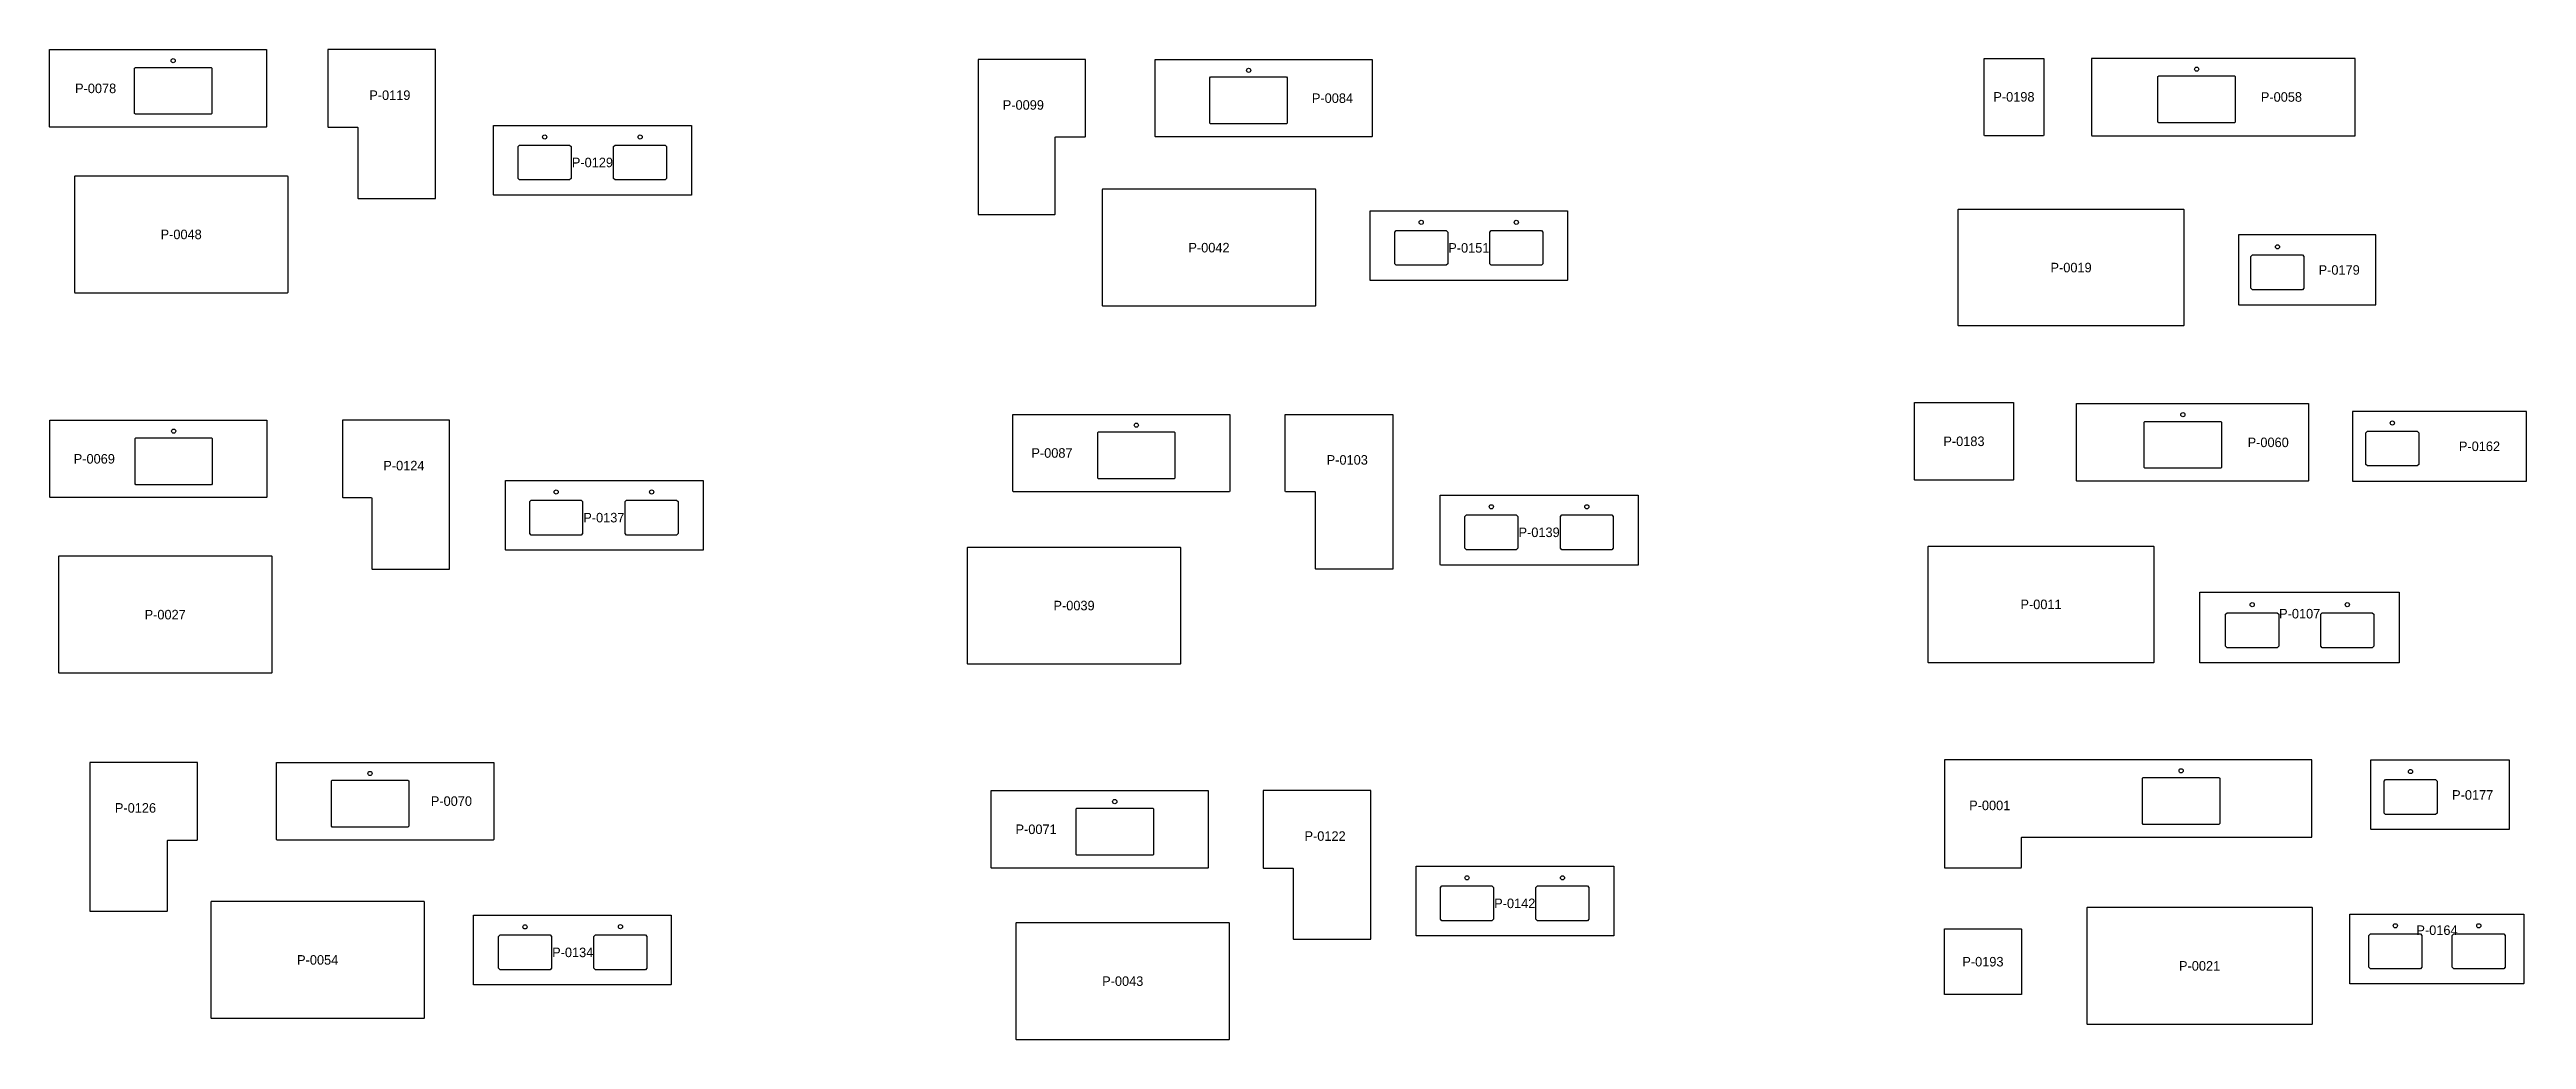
# Model space of a CAD drawing. Header units: millimetres. Extents: x -162346 to -102314, y -153508 to -130299.
# Drawn here: x -138908 to -118147, y -138840 to -130542 of the extents above; entities that cross this region are included whole.
import ezdxf
from ezdxf.enums import TextEntityAlignment as Align

# ---------------------------------------------------------------- set-up
doc = ezdxf.new("R2010")
doc.units = ezdxf.units.MM
for name, color, linetype in [('HOLES', 7, 'Continuous'), ('NUMBERS', 7, 'Continuous'), ('OUTER', 7, 'Continuous')]:
    doc.layers.add(name, color=color, linetype=linetype)

msp = doc.modelspace()

# ---------------------------------------------------------------- texts
at = {"layer": 'NUMBERS'}
for s, p in [('P-0078', (-138522, -130868)), ('P-0119', (-136056, -130925)), ('P-0099', (-130746, -131007)), ('P-0084', (-128155, -130950)), ('P-0198', (-122443, -130939)), ('P-0058', (-120201, -130940)), ('P-0129', (-134358, -131489)), ('P-0048', (-137805, -132092)), ('P-0042', (-129190, -132203)), ('P-0151', (-127012, -132205)), ('P-0019', (-121964, -132370)), ('P-0179', (-119717, -132390)), ('P-0087', (-130506, -133924)), ('P-0183', (-122862, -133826)), ('P-0060', (-120312, -133835)), ('P-0162', (-118541, -133868)), ('P-0069', (-138533, -133973)), ('P-0124', (-135938, -134030)), ('P-0103', (-128031, -133982)), ('P-0137', (-134262, -134466)), ('P-0139', (-126423, -134589)), ('P-0011', (-122216, -135193)), ('P-0027', (-137939, -135279)), ('P-0039', (-130321, -135203)), ('P-0107', (-120048, -135271)), ('P-0070', (-135540, -136842)), ('P-0177', (-118598, -136790)), ('P-0126', (-138188, -136899)), ('P-0001', (-122646, -136878)), ('P-0071', (-130639, -137078)), ('P-0122', (-128217, -137135)), ('P-0142', (-126627, -137699)), ('P-0164', (-118897, -137924)), ('P-0054', (-136661, -138173)), ('P-0134', (-134523, -138110)), ('P-0193', (-122703, -138188)), ('P-0021', (-120887, -138223)), ('P-0043', (-129913, -138351))]:
    msp.add_text(s, height=80, dxfattribs=at).set_placement(p, align=Align.MIDDLE_CENTER)

# ---------------------------------------------------------------- linework, layer by layer
at = {"layer": 'HOLES'}
for points in [[(-138189, -130692), (-137554, -130692), (-137548, -130698), (-137548, -131079), (-137554, -131085), (-138189, -131085), (-138196, -131079), (-138196, -130698)], [(-129176, -130772), (-128541, -130772), (-128534, -130779), (-128534, -131160), (-128541, -131166), (-129176, -131166), (-129182, -131160), (-129182, -130779)], [(-121230, -130763), (-120595, -130763), (-120588, -130769), (-120588, -131150), (-120595, -131157), (-121230, -131157), (-121236, -131150), (-121236, -130769)], [(-134968, -131343), (-134549, -131343), (-134536, -131356), (-134536, -131622), (-134549, -131635), (-134968, -131635), (-134981, -131622), (-134981, -131356)], [(-134168, -131343), (-133749, -131343), (-133736, -131356), (-133736, -131622), (-133749, -131635), (-134168, -131635), (-134181, -131622), (-134181, -131356)], [(-127620, -132059), (-127201, -132059), (-127189, -132072), (-127189, -132339), (-127201, -132351), (-127620, -132351), (-127633, -132339), (-127633, -132072)], [(-126824, -132059), (-126404, -132059), (-126392, -132072), (-126392, -132339), (-126404, -132351), (-126824, -132351), (-126836, -132339), (-126836, -132072)], [(-120444, -132264), (-120025, -132264), (-120012, -132277), (-120012, -132543), (-120025, -132556), (-120444, -132556), (-120457, -132543), (-120457, -132277)], [(-121345, -133659), (-120710, -133659), (-120703, -133665), (-120703, -134046), (-120710, -134052), (-121345, -134052), (-121351, -134046), (-121351, -133665)], [(-138185, -133797), (-137550, -133797), (-137544, -133803), (-137544, -134184), (-137550, -134190), (-138185, -134190), (-138191, -134184), (-138191, -133803)], [(-130116, -133747), (-129481, -133747), (-129475, -133753), (-129475, -134134), (-129481, -134141), (-130116, -134141), (-130122, -134134), (-130122, -133753)], [(-119481, -133741), (-119062, -133741), (-119049, -133754), (-119049, -134021), (-119062, -134033), (-119481, -134033), (-119493, -134021), (-119493, -133754)], [(-134872, -134320), (-134452, -134320), (-134440, -134332), (-134440, -134599), (-134452, -134612), (-134872, -134612), (-134884, -134599), (-134884, -134332)], [(-134071, -134319), (-133652, -134319), (-133640, -134332), (-133640, -134599), (-133652, -134612), (-134071, -134612), (-134084, -134599), (-134084, -134332)], [(-127033, -134443), (-126614, -134443), (-126601, -134456), (-126601, -134723), (-126614, -134736), (-127033, -134736), (-127045, -134723), (-127045, -134456)], [(-126233, -134443), (-125813, -134443), (-125801, -134456), (-125801, -134723), (-125813, -134735), (-126233, -134735), (-126245, -134723), (-126245, -134456)], [(-120656, -135263), (-120237, -135263), (-120224, -135276), (-120224, -135543), (-120237, -135556), (-120656, -135556), (-120669, -135543), (-120669, -135276)], [(-119859, -135263), (-119440, -135263), (-119427, -135276), (-119427, -135543), (-119440, -135556), (-119859, -135556), (-119872, -135543), (-119872, -135276)], [(-136539, -136666), (-135904, -136666), (-135898, -136672), (-135898, -137053), (-135904, -137060), (-136539, -137060), (-136546, -137053), (-136546, -136672)], [(-121360, -136643), (-120725, -136643), (-120718, -136650), (-120718, -137031), (-120725, -137037), (-121360, -137037), (-121366, -137031), (-121366, -136650)], [(-119328, -136662), (-118909, -136662), (-118897, -136675), (-118897, -136942), (-118909, -136954), (-119328, -136954), (-119341, -136942), (-119341, -136675)], [(-130297, -136902), (-129662, -136902), (-129656, -136908), (-129656, -137289), (-129662, -137296), (-130297, -137296), (-130303, -137289), (-130303, -136908)], [(-127237, -137553), (-126818, -137553), (-126805, -137566), (-126805, -137832), (-126818, -137845), (-127237, -137845), (-127250, -137832), (-127250, -137566)], [(-126437, -137553), (-126018, -137553), (-126005, -137566), (-126005, -137832), (-126018, -137845), (-126437, -137845), (-126450, -137832), (-126450, -137566)], [(-135132, -137964), (-134713, -137964), (-134701, -137977), (-134701, -138243), (-134713, -138256), (-135132, -138256), (-135145, -138243), (-135145, -137977)], [(-134332, -137964), (-133913, -137964), (-133901, -137976), (-133901, -138243), (-133913, -138256), (-134332, -138256), (-134345, -138243), (-134345, -137976)], [(-119455, -137955), (-119036, -137955), (-119024, -137968), (-119024, -138235), (-119036, -138247), (-119455, -138247), (-119468, -138235), (-119468, -137968)], [(-118757, -137955), (-118338, -137955), (-118325, -137968), (-118325, -138235), (-118338, -138247), (-118757, -138247), (-118770, -138235), (-118770, -137968)]]:
    msp.add_lwpolyline(points, close=True, dxfattribs=at)
for centre in [(-137872, -130636), (-128858, -130717), (-120912, -130707), (-134758, -131275), (-133958, -131275), (-127411, -131991), (-126614, -131991), (-120234, -132196), (-129799, -133691), (-121027, -133603), (-119271, -133673), (-137868, -133741), (-134662, -134251), (-133862, -134251), (-126823, -134375), (-126023, -134375), (-120446, -135195), (-119649, -135195), (-136222, -136610), (-121042, -136588), (-119119, -136594), (-129980, -136846), (-127027, -137485), (-126227, -137485), (-134923, -137896), (-134123, -137895), (-119246, -137887), (-118547, -137887)]:
    msp.add_circle(centre, 17.5, dxfattribs=at)
at = {"layer": 'OUTER'}
for points in [[(-138908, -130542), (-137089, -130542), (-137089, -131190), (-137092, -131193), (-138905, -131193), (-138908, -131190)], [(-135674, -130542), (-136575, -130542), (-136575, -131190), (-136572, -131193), (-136328, -131193), (-136325, -131196), (-136325, -131787), (-136321, -131790), (-135674, -131790)], [(-130475, -131274), (-130228, -131274), (-130225, -131271), (-130225, -130626), (-131126, -130626), (-131126, -131925), (-130482, -131925), (-130479, -131922), (-130479, -131277)], [(-129641, -130626), (-127821, -130626), (-127821, -131271), (-127825, -131274), (-129637, -131274), (-129641, -131271)], [(-122694, -130617), (-122192, -130617), (-122192, -131261), (-122196, -131265), (-122691, -131265), (-122694, -131261)], [(-119582, -130617), (-121792, -130617), (-121792, -131261), (-121789, -131265), (-119582, -131265)], [(-135187, -131178), (-133527, -131178), (-133527, -131762), (-135184, -131762), (-135187, -131759)], [(-136913, -131603), (-138697, -131603), (-138700, -131606), (-138700, -132577), (-138697, -132581), (-136913, -132581), (-136909, -132577), (-136909, -131606)], [(-128298, -131714), (-130082, -131714), (-130085, -131717), (-130085, -132689), (-130082, -132692), (-128298, -132692), (-128295, -132689), (-128295, -131717)], [(-127840, -131894), (-126185, -131894), (-126185, -132475), (-126189, -132478), (-127840, -132478)], [(-122907, -131881), (-121021, -131881), (-121018, -131884), (-121018, -132855), (-121021, -132858), (-122907, -132858), (-122910, -132855), (-122910, -131884)], [(-120558, -132683), (-119409, -132683), (-119409, -132096), (-120561, -132096), (-120561, -132680)], [(-138906, -133648), (-137087, -133648), (-137087, -134295), (-137090, -134298), (-138903, -134298), (-138906, -134295)], [(-135556, -133648), (-136454, -133648), (-136454, -134295), (-136451, -134298), (-136210, -134298), (-136207, -134302), (-136207, -134895), (-136203, -134898), (-135556, -134898)], [(-130835, -133601), (-129016, -133601), (-129016, -134245), (-129019, -134249), (-130832, -134249), (-130835, -134245)], [(-128301, -134249), (-128549, -134249), (-128552, -134245), (-128552, -133601), (-127650, -133601), (-127650, -134899), (-128295, -134899), (-128298, -134896), (-128298, -134252)], [(-123277, -133501), (-122447, -133501), (-122447, -134148), (-122450, -134152), (-123274, -134152), (-123277, -134148)], [(-119976, -134160), (-121916, -134160), (-121919, -134157), (-121919, -133509), (-119973, -133509), (-119973, -134157)], [(-119605, -134160), (-118147, -134160), (-118147, -133576), (-119605, -133576)], [(-135087, -134155), (-133430, -134155), (-133430, -134739), (-135084, -134739), (-135087, -134736)], [(-127252, -134278), (-125594, -134278), (-125594, -134863), (-127249, -134863), (-127252, -134859)], [(-129428, -134715), (-131213, -134715), (-131216, -134718), (-131216, -135689), (-131213, -135692), (-129428, -135692), (-129425, -135689), (-129425, -134718)], [(-123159, -134704), (-121273, -134704), (-121270, -134707), (-121270, -135679), (-121273, -135682), (-123159, -135682), (-123162, -135679), (-123162, -134707)], [(-137046, -134790), (-138831, -134790), (-138834, -134793), (-138834, -135765), (-138831, -135768), (-137046, -135768), (-137043, -135765), (-137043, -134793)], [(-120885, -135092), (-119214, -135092), (-119214, -135683), (-120885, -135683)], [(-137669, -136517), (-138571, -136517), (-138571, -137764), (-137923, -137764), (-137920, -137761), (-137920, -137171), (-137916, -137168), (-137672, -137168), (-137669, -137164)], [(-137005, -136517), (-135185, -136517), (-135185, -137164), (-135189, -137168), (-137001, -137168), (-137005, -137164)], [(-119947, -136497), (-123026, -136497), (-123026, -137400), (-122382, -137400), (-122379, -137397), (-122379, -137148), (-122376, -137145), (-119947, -137145)], [(-119452, -136497), (-118293, -136497), (-118293, -137081), (-119449, -137081), (-119452, -137078)], [(-131016, -136753), (-129197, -136753), (-129197, -137400), (-129200, -137404), (-131013, -137404), (-131016, -137400)], [(-127834, -136753), (-128736, -136753), (-128736, -137400), (-128733, -137404), (-128488, -137404), (-128485, -137407), (-128485, -137997), (-128482, -138000), (-127834, -138000)], [(-127453, -137388), (-125796, -137388), (-125796, -137972), (-127450, -137972), (-127453, -137969)], [(-135769, -137684), (-137553, -137684), (-137556, -137688), (-137556, -138659), (-137553, -138662), (-135769, -138662), (-135765, -138659), (-135765, -137688)], [(-135355, -137799), (-133697, -137799), (-133697, -138380), (-133701, -138383), (-135355, -138383)], [(-121830, -138712), (-119944, -138712), (-119941, -138709), (-119941, -137737), (-119944, -137734), (-121830, -137734), (-121833, -137737), (-121833, -138709)], [(-119627, -137790), (-118169, -137790), (-118169, -138371), (-118173, -138374), (-119627, -138374)], [(-129020, -137862), (-130805, -137862), (-130808, -137865), (-130808, -138837), (-130805, -138840), (-129020, -138840), (-129017, -138837), (-129017, -137865)], [(-122379, -137916), (-122379, -138463), (-123026, -138463), (-123026, -137912), (-122382, -137912)]]:
    msp.add_lwpolyline(points, close=True, dxfattribs=at)

msp.set_redraw_order([(e.dxf.handle, doc.entitydb.next_handle()) for e in msp.query("TEXT MTEXT ATTDEF DIMENSION ARC_DIMENSION")])  # texts and dimensions are drawn at this point

doc.saveas('drawing.dxf')
